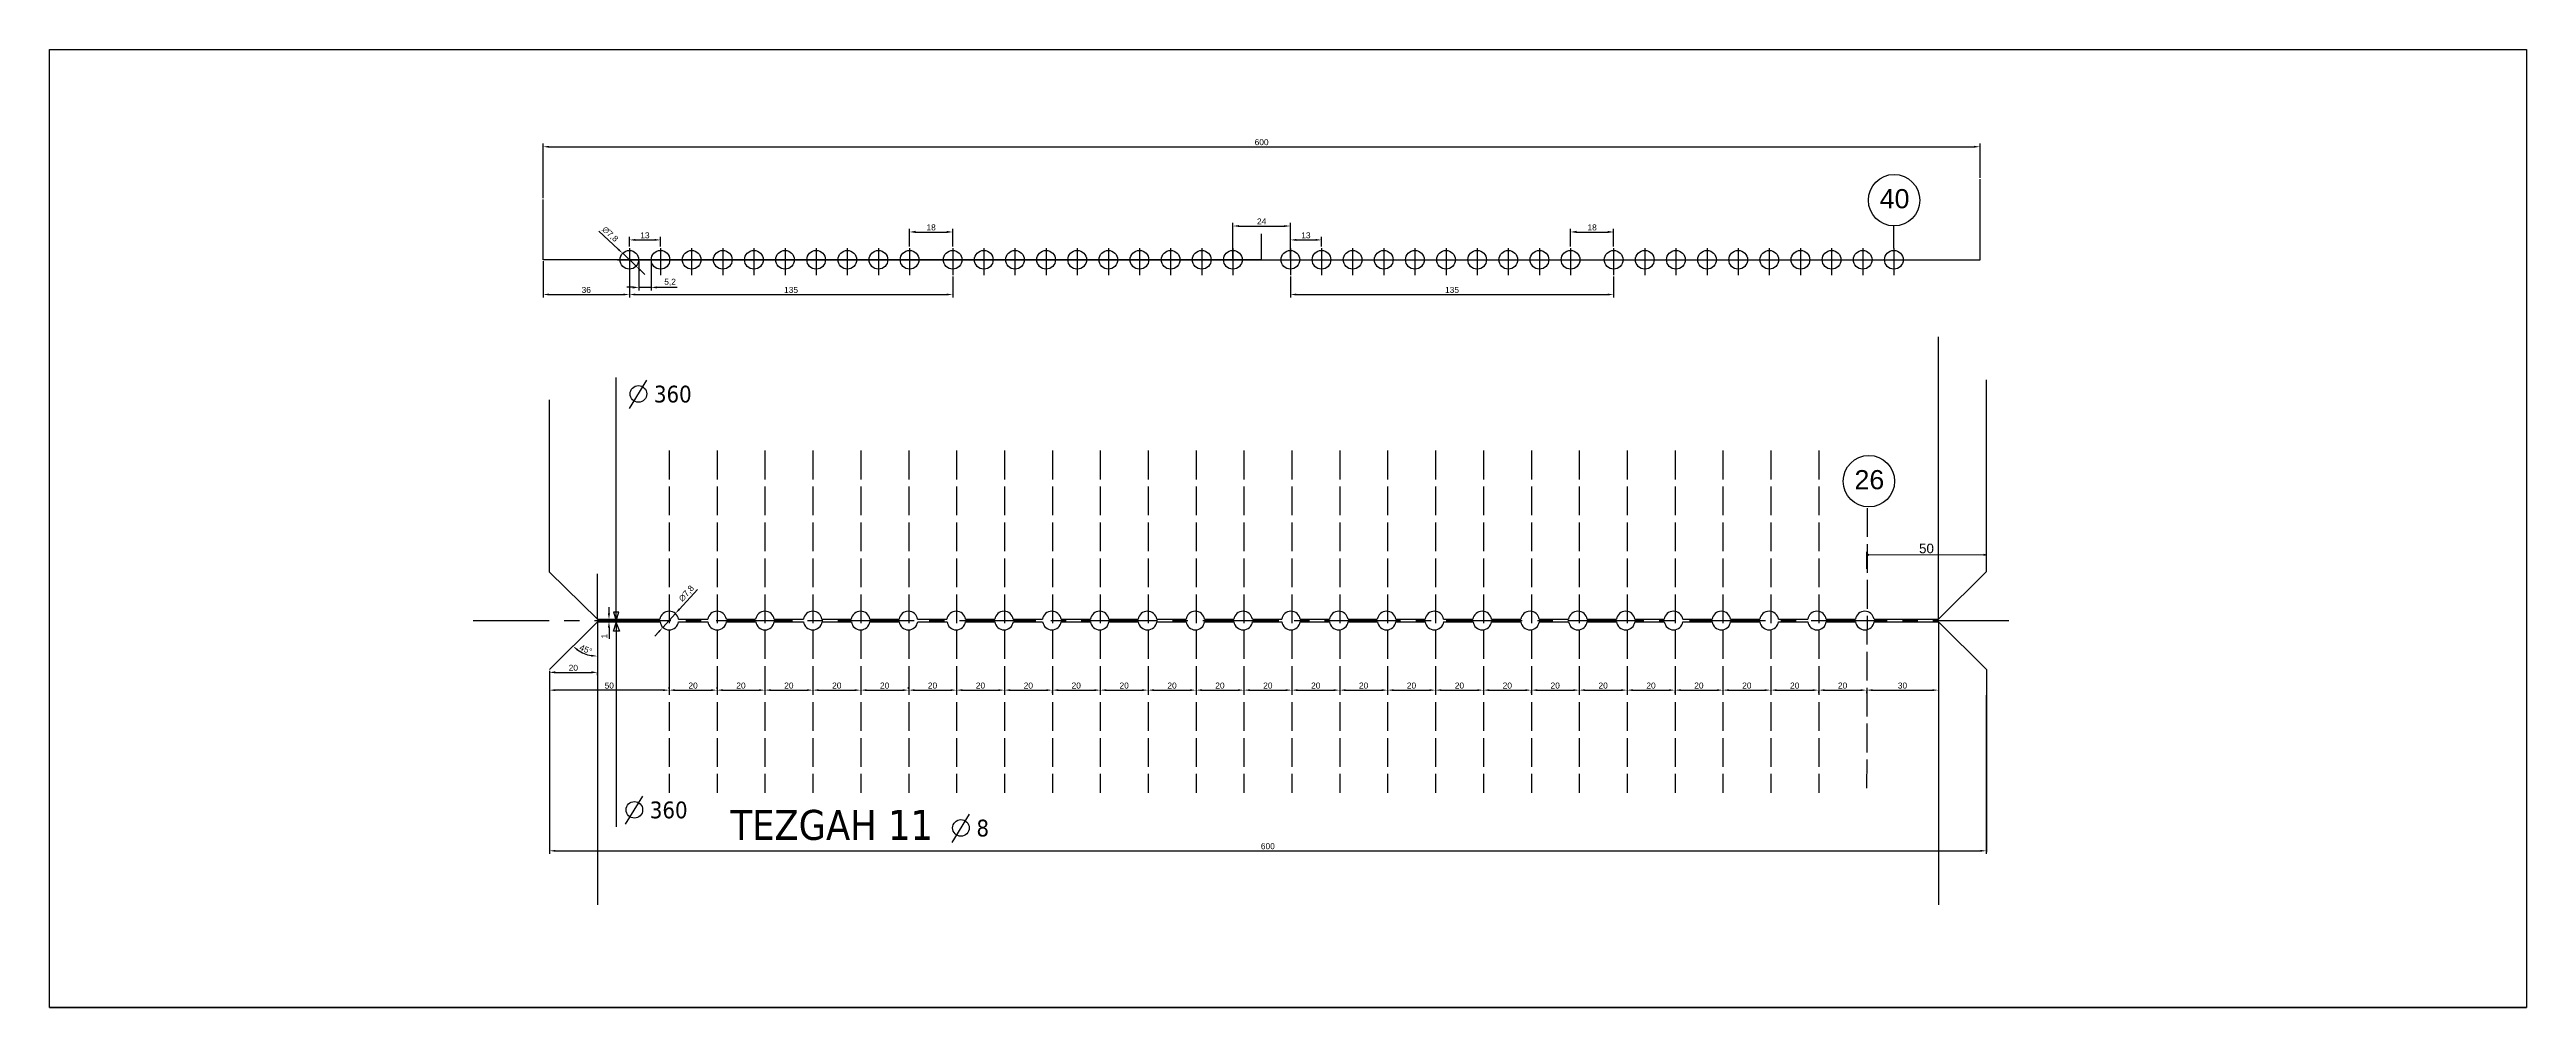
# Model space of a CAD drawing. Header units: millimetres. Extents: x 1526 to 31626, y -4643 to 9189.
# Drawn here: x 23046 to 24080, y -4643 to -4243 of the extents above; entities that cross this region are included whole.
import ezdxf

# ---------------------------------------------------------------- set-up
doc = ezdxf.new("R2010")
doc.units = ezdxf.units.MM
doc.linetypes.add('ACAD_ISO02W100', pattern=[15, 12, -3])
doc.linetypes.add('CENTER', pattern=[50.8, 31.75, -6.35, 6.35, -6.35])
doc.styles.get("Standard").update_dxf_attribs({"font": 'arial.ttf'})
doc.dimstyles.new('ISO-25', dxfattribs={"dimtxt": 2.5, "dimasz": 2.5, "dimexe": 1.25, "dimexo": 0.625, "dimtad": 1, "dimtxsty": 'Standard', "dimcen": 2.5, "dimadec": 0, "dimazin": 0, "dimtfac": 1, "dimtmove": 0, "dimatfit": 3, "dimfxl": 1, "dimarcsym": 0})

# ---------------------------------------------------------------- blocks, each defined once
blk = doc.blocks.new('*D2038')
at = {"color": 0, "lineweight": -2, "transparency": 16777216}
for p, q in [((23254.5, -4503), (23254.5, -4579.3)), ((23854.5, -4513), (23854.5, -4579.3)), ((23257, -4578), (23852, -4578))]:
    blk.add_line(p, q, dxfattribs=at)
at = {"color": 0, "transparency": 16777216}
for points in [[(23257, -4577.6), (23257, -4578.4), (23254.5, -4578)], [(23852, -4577.6), (23852, -4578.4), (23854.5, -4578)]]:
    blk.add_solid(points, dxfattribs=at)
at = {"layer": 'Defpoints', "color": 0, "transparency": 16777216}
for p in [(23254.5, -4502.3), (23854.5, -4512.3), (23854.5, -4578)]:
    blk.add_point(p, dxfattribs=at)
at = {"color": 0, "transparency": 16777216, "insert": (23554.5, -4576.1), "char_height": 2.5, "attachment_point": 5}
blk.add_mtext('600', dxfattribs=at)
blk = doc.blocks.new('*D2039')
at = {"color": 0, "lineweight": -2, "transparency": 16777216}
for p, q in [((23304.5, -4486.2), (23304.5, -4512.2)), ((23254.5, -4504.1), (23254.5, -4512.2)), ((23302, -4510.9), (23257, -4510.9))]:
    blk.add_line(p, q, dxfattribs=at)
at = {"color": 0, "transparency": 16777216}
for points in [[(23257, -4510.5), (23257, -4511.3), (23254.5, -4510.9)], [(23302, -4510.5), (23302, -4511.3), (23304.5, -4510.9)]]:
    blk.add_solid(points, dxfattribs=at)
at = {"layer": 'Defpoints', "color": 0, "transparency": 16777216}
for p in [(23304.5, -4485.5), (23254.5, -4503.5), (23254.5, -4510.9)]:
    blk.add_point(p, dxfattribs=at)
at = {"color": 0, "transparency": 16777216, "insert": (23279.5, -4509), "char_height": 2.5, "attachment_point": 5}
blk.add_mtext('50', dxfattribs=at)
blk = doc.blocks.new('*D2040')
at = {"color": 0, "lineweight": -2, "transparency": 16777216}
for p, q in [((23279.4, -4478.8), (23279.4, -4476.3)), ((23275.2, -4481.3), (23280.6, -4481.3)), ((23275.2, -4482.3), (23280.6, -4482.3)), ((23279.4, -4481.3), (23279.4, -4482.3)), ((23279.4, -4484.8), (23279.4, -4489.5))]:
    blk.add_line(p, q, dxfattribs=at)
at = {"color": 0, "transparency": 16777216}
for points in [[(23278.9, -4478.8), (23279.8, -4478.8), (23279.4, -4481.3)], [(23278.9, -4484.8), (23279.8, -4484.8), (23279.4, -4482.3)]]:
    blk.add_solid(points, dxfattribs=at)
at = {"layer": 'Defpoints', "color": 0, "transparency": 16777216}
for p in [(23274.5, -4481.3), (23274.5, -4482.3), (23279.4, -4482.3)]:
    blk.add_point(p, dxfattribs=at)
at = {"color": 0, "transparency": 16777216, "insert": (23277.5, -4488.4), "char_height": 2.5, "attachment_point": 5, "rotation": 90}
blk.add_mtext('1', dxfattribs=at)
blk = doc.blocks.new('*D2167')
at = {"color": 0, "lineweight": -2, "transparency": 16777216}
blk.add_arc((23274.5, -4482.3), 14.4, 234.9541, 260.0459, dxfattribs=at)
at = {"color": 0, "transparency": 16777216}
for points in [[(23266, -4494.4), (23266.5, -4493.8), (23264.3, -4492.5)], [(23272.1, -4496.1), (23272, -4496.9), (23274.5, -4496.7)]]:
    blk.add_solid(points, dxfattribs=at)
at = {"layer": 'Defpoints', "color": 0, "transparency": 16777216}
for p in [(23274.5, -4482.3), (23274.5, -4482.3), (23267.3, -4494.8), (23254.5, -4502.3), (23274.5, -4600.6)]:
    blk.add_point(p, dxfattribs=at)
at = {"color": 0, "transparency": 16777216, "insert": (23269.7, -4493.9), "char_height": 2.5, "attachment_point": 5, "rotation": 337.5}
blk.add_mtext('45°', dxfattribs=at)
blk = doc.blocks.new('*D2168')
at = {"color": 0, "lineweight": -2, "transparency": 16777216}
for p, q in [((23254.5, -4503.5), (23254.5, -4504.7)), ((23257, -4503.5), (23272, -4503.5)), ((23274.5, -4503.5), (23274.5, -4504.7))]:
    blk.add_line(p, q, dxfattribs=at)
at = {"color": 0, "transparency": 16777216}
for points in [[(23257, -4503), (23257, -4503.9), (23254.5, -4503.5)], [(23272, -4503), (23272, -4503.9), (23274.5, -4503.5)]]:
    blk.add_solid(points, dxfattribs=at)
at = {"layer": 'Defpoints', "color": 0, "transparency": 16777216}
for p in [(23254.5, -4502.8), (23274.5, -4502.8), (23274.5, -4503.5)]:
    blk.add_point(p, dxfattribs=at)
at = {"color": 0, "transparency": 16777216, "insert": (23264.5, -4501.6), "char_height": 2.5, "attachment_point": 5}
blk.add_mtext('20', dxfattribs=at)
blk = doc.blocks.new('*D2169')
at = {"color": 0, "lineweight": -2, "transparency": 16777216}
for p, q in [((23316.3, -4468.9), (23308.8, -4477.1)), ((23300.2, -4486.6), (23298.5, -4488.4)), ((23301.9, -4484.7), (23307.1, -4478.9))]:
    blk.add_line(p, q, dxfattribs=at)
at = {"color": 0, "transparency": 16777216}
for points in [[(23308.5, -4476.8), (23309.1, -4477.4), (23307.1, -4478.9)], [(23299.9, -4486.3), (23300.5, -4486.8), (23301.9, -4484.7)]]:
    blk.add_solid(points, dxfattribs=at)
at = {"layer": 'Defpoints', "color": 0, "transparency": 16777216}
for p in [(23301.9, -4484.7), (23307.1, -4478.9)]:
    blk.add_point(p, dxfattribs=at)
at = {"color": 0, "transparency": 16777216, "insert": (23311.8, -4470.6), "char_height": 2.5, "attachment_point": 5, "rotation": 47.7024}
blk.add_mtext('∅7,8', dxfattribs=at)
blk = doc.blocks.new('*D2041')
at = {"color": 0, "lineweight": -2, "transparency": 16777216}
for p, q in [((23304.5, -4510.3), (23304.5, -4509.7)), ((23307, -4510.9), (23322, -4510.9)), ((23324.5, -4510.3), (23324.5, -4509.7))]:
    blk.add_line(p, q, dxfattribs=at)
at = {"color": 0, "transparency": 16777216}
for points in [[(23307, -4510.5), (23307, -4511.3), (23304.5, -4510.9)], [(23322, -4510.5), (23322, -4511.3), (23324.5, -4510.9)]]:
    blk.add_solid(points, dxfattribs=at)
at = {"layer": 'Defpoints', "color": 0, "transparency": 16777216}
for p in [(23304.5, -4510.9), (23324.5, -4510.9), (23324.5, -4510.9)]:
    blk.add_point(p, dxfattribs=at)
at = {"color": 0, "transparency": 16777216, "insert": (23314.5, -4509), "char_height": 2.5, "attachment_point": 5}
blk.add_mtext('20', dxfattribs=at)
blk = doc.blocks.new('*D2042')
at = {"color": 0, "lineweight": -2, "transparency": 16777216}
for p, q in [((23324.5, -4510.3), (23324.5, -4509.7)), ((23327, -4510.9), (23342, -4510.9)), ((23344.5, -4511.4), (23344.5, -4512.2))]:
    blk.add_line(p, q, dxfattribs=at)
at = {"color": 0, "transparency": 16777216}
for points in [[(23327, -4510.5), (23327, -4511.3), (23324.5, -4510.9)], [(23342, -4510.5), (23342, -4511.3), (23344.5, -4510.9)]]:
    blk.add_solid(points, dxfattribs=at)
at = {"layer": 'Defpoints', "color": 0, "transparency": 16777216}
for p in [(23324.5, -4510.9), (23344.5, -4510.7), (23344.5, -4510.9)]:
    blk.add_point(p, dxfattribs=at)
at = {"color": 0, "transparency": 16777216, "insert": (23334.5, -4509), "char_height": 2.5, "attachment_point": 5}
blk.add_mtext('20', dxfattribs=at)
blk = doc.blocks.new('*D2043')
at = {"color": 0, "lineweight": -2, "transparency": 16777216}
for p, q in [((23344.5, -4511.4), (23344.5, -4512.2)), ((23347, -4510.9), (23362, -4510.9)), ((23364.5, -4511.4), (23364.5, -4512.2))]:
    blk.add_line(p, q, dxfattribs=at)
at = {"color": 0, "transparency": 16777216}
for points in [[(23347, -4510.5), (23347, -4511.3), (23344.5, -4510.9)], [(23362, -4510.5), (23362, -4511.3), (23364.5, -4510.9)]]:
    blk.add_solid(points, dxfattribs=at)
at = {"layer": 'Defpoints', "color": 0, "transparency": 16777216}
for p in [(23344.5, -4510.7), (23364.5, -4510.7), (23364.5, -4510.9)]:
    blk.add_point(p, dxfattribs=at)
at = {"color": 0, "transparency": 16777216, "insert": (23354.5, -4509), "char_height": 2.5, "attachment_point": 5}
blk.add_mtext('20', dxfattribs=at)
blk = doc.blocks.new('*D2044')
at = {"color": 0, "lineweight": -2, "transparency": 16777216}
for p, q in [((23364.5, -4511.4), (23364.5, -4512.2)), ((23367, -4510.9), (23382, -4510.9)), ((23384.5, -4511.4), (23384.5, -4512.2))]:
    blk.add_line(p, q, dxfattribs=at)
at = {"color": 0, "transparency": 16777216}
for points in [[(23367, -4510.5), (23367, -4511.3), (23364.5, -4510.9)], [(23382, -4510.5), (23382, -4511.3), (23384.5, -4510.9)]]:
    blk.add_solid(points, dxfattribs=at)
at = {"layer": 'Defpoints', "color": 0, "transparency": 16777216}
for p in [(23364.5, -4510.7), (23384.5, -4510.7), (23384.5, -4510.9)]:
    blk.add_point(p, dxfattribs=at)
at = {"color": 0, "transparency": 16777216, "insert": (23374.5, -4509), "char_height": 2.5, "attachment_point": 5}
blk.add_mtext('20', dxfattribs=at)
blk = doc.blocks.new('*D2045')
at = {"color": 0, "lineweight": -2, "transparency": 16777216}
for p, q in [((23384.5, -4511.4), (23384.5, -4512.2)), ((23387, -4510.9), (23402, -4510.9)), ((23404.5, -4510.3), (23404.5, -4509.7))]:
    blk.add_line(p, q, dxfattribs=at)
at = {"color": 0, "transparency": 16777216}
for points in [[(23387, -4510.5), (23387, -4511.3), (23384.5, -4510.9)], [(23402, -4510.5), (23402, -4511.3), (23404.5, -4510.9)]]:
    blk.add_solid(points, dxfattribs=at)
at = {"layer": 'Defpoints', "color": 0, "transparency": 16777216}
for p in [(23384.5, -4510.7), (23404.5, -4510.9), (23404.5, -4510.9)]:
    blk.add_point(p, dxfattribs=at)
at = {"color": 0, "transparency": 16777216, "insert": (23394.5, -4509), "char_height": 2.5, "attachment_point": 5}
blk.add_mtext('20', dxfattribs=at)
blk = doc.blocks.new('*D2046')
at = {"color": 0, "lineweight": -2, "transparency": 16777216}
for p, q in [((23404.5, -4510.3), (23404.5, -4509.7)), ((23407, -4510.9), (23422, -4510.9)), ((23424.5, -4511.4), (23424.5, -4512.2))]:
    blk.add_line(p, q, dxfattribs=at)
at = {"color": 0, "transparency": 16777216}
for points in [[(23407, -4510.5), (23407, -4511.3), (23404.5, -4510.9)], [(23422, -4510.5), (23422, -4511.3), (23424.5, -4510.9)]]:
    blk.add_solid(points, dxfattribs=at)
at = {"layer": 'Defpoints', "color": 0, "transparency": 16777216}
for p in [(23404.5, -4510.9), (23424.5, -4510.7), (23424.5, -4510.9)]:
    blk.add_point(p, dxfattribs=at)
at = {"color": 0, "transparency": 16777216, "insert": (23414.5, -4509), "char_height": 2.5, "attachment_point": 5}
blk.add_mtext('20', dxfattribs=at)
blk = doc.blocks.new('*D2047')
at = {"color": 0, "lineweight": -2, "transparency": 16777216}
for p, q in [((23424.5, -4511.4), (23424.5, -4512.2)), ((23427, -4510.9), (23442, -4510.9)), ((23444.5, -4511.4), (23444.5, -4512.2))]:
    blk.add_line(p, q, dxfattribs=at)
at = {"color": 0, "transparency": 16777216}
for points in [[(23427, -4510.5), (23427, -4511.3), (23424.5, -4510.9)], [(23442, -4510.5), (23442, -4511.3), (23444.5, -4510.9)]]:
    blk.add_solid(points, dxfattribs=at)
at = {"layer": 'Defpoints', "color": 0, "transparency": 16777216}
for p in [(23424.5, -4510.7), (23444.5, -4510.7), (23444.5, -4510.9)]:
    blk.add_point(p, dxfattribs=at)
at = {"color": 0, "transparency": 16777216, "insert": (23434.5, -4509), "char_height": 2.5, "attachment_point": 5}
blk.add_mtext('20', dxfattribs=at)
blk = doc.blocks.new('*D2048')
at = {"color": 0, "lineweight": -2, "transparency": 16777216}
for p, q in [((23444.5, -4511.4), (23444.5, -4512.2)), ((23447, -4510.9), (23462, -4510.9)), ((23464.5, -4511.4), (23464.5, -4512.2))]:
    blk.add_line(p, q, dxfattribs=at)
at = {"color": 0, "transparency": 16777216}
for points in [[(23447, -4510.5), (23447, -4511.3), (23444.5, -4510.9)], [(23462, -4510.5), (23462, -4511.3), (23464.5, -4510.9)]]:
    blk.add_solid(points, dxfattribs=at)
at = {"layer": 'Defpoints', "color": 0, "transparency": 16777216}
for p in [(23444.5, -4510.7), (23464.5, -4510.7), (23464.5, -4510.9)]:
    blk.add_point(p, dxfattribs=at)
at = {"color": 0, "transparency": 16777216, "insert": (23454.5, -4509), "char_height": 2.5, "attachment_point": 5}
blk.add_mtext('20', dxfattribs=at)
blk = doc.blocks.new('*D2049')
at = {"color": 0, "lineweight": -2, "transparency": 16777216}
for p, q in [((23464.5, -4511.4), (23464.5, -4512.2)), ((23467, -4510.9), (23482, -4510.9)), ((23484.5, -4511.4), (23484.5, -4512.2))]:
    blk.add_line(p, q, dxfattribs=at)
at = {"color": 0, "transparency": 16777216}
for points in [[(23467, -4510.5), (23467, -4511.3), (23464.5, -4510.9)], [(23482, -4510.5), (23482, -4511.3), (23484.5, -4510.9)]]:
    blk.add_solid(points, dxfattribs=at)
at = {"layer": 'Defpoints', "color": 0, "transparency": 16777216}
for p in [(23464.5, -4510.7), (23484.5, -4510.7), (23484.5, -4510.9)]:
    blk.add_point(p, dxfattribs=at)
at = {"color": 0, "transparency": 16777216, "insert": (23474.5, -4509), "char_height": 2.5, "attachment_point": 5}
blk.add_mtext('20', dxfattribs=at)
blk = doc.blocks.new('*D2050')
at = {"color": 0, "lineweight": -2, "transparency": 16777216}
for p, q in [((23484.5, -4511.4), (23484.5, -4512.2)), ((23487, -4510.9), (23502, -4510.9)), ((23504.5, -4511.4), (23504.5, -4512.2))]:
    blk.add_line(p, q, dxfattribs=at)
at = {"color": 0, "transparency": 16777216}
for points in [[(23487, -4510.5), (23487, -4511.3), (23484.5, -4510.9)], [(23502, -4510.5), (23502, -4511.3), (23504.5, -4510.9)]]:
    blk.add_solid(points, dxfattribs=at)
at = {"layer": 'Defpoints', "color": 0, "transparency": 16777216}
for p in [(23484.5, -4510.7), (23504.5, -4510.7), (23504.5, -4510.9)]:
    blk.add_point(p, dxfattribs=at)
at = {"color": 0, "transparency": 16777216, "insert": (23494.5, -4509), "char_height": 2.5, "attachment_point": 5}
blk.add_mtext('20', dxfattribs=at)
blk = doc.blocks.new('*D2051')
at = {"color": 0, "lineweight": -2, "transparency": 16777216}
for p, q in [((23504.5, -4511.4), (23504.5, -4512.2)), ((23507, -4510.9), (23522, -4510.9)), ((23524.5, -4511.4), (23524.5, -4512.2))]:
    blk.add_line(p, q, dxfattribs=at)
at = {"color": 0, "transparency": 16777216}
for points in [[(23507, -4510.5), (23507, -4511.3), (23504.5, -4510.9)], [(23522, -4510.5), (23522, -4511.3), (23524.5, -4510.9)]]:
    blk.add_solid(points, dxfattribs=at)
at = {"layer": 'Defpoints', "color": 0, "transparency": 16777216}
for p in [(23504.5, -4510.7), (23524.5, -4510.7), (23524.5, -4510.9)]:
    blk.add_point(p, dxfattribs=at)
at = {"color": 0, "transparency": 16777216, "insert": (23514.5, -4509), "char_height": 2.5, "attachment_point": 5}
blk.add_mtext('20', dxfattribs=at)
blk = doc.blocks.new('*D2052')
at = {"color": 0, "lineweight": -2, "transparency": 16777216}
for p, q in [((23524.5, -4511.4), (23524.5, -4512.2)), ((23527, -4510.9), (23542, -4510.9)), ((23544.5, -4511.4), (23544.5, -4512.2))]:
    blk.add_line(p, q, dxfattribs=at)
at = {"color": 0, "transparency": 16777216}
for points in [[(23527, -4510.5), (23527, -4511.3), (23524.5, -4510.9)], [(23542, -4510.5), (23542, -4511.3), (23544.5, -4510.9)]]:
    blk.add_solid(points, dxfattribs=at)
at = {"layer": 'Defpoints', "color": 0, "transparency": 16777216}
for p in [(23524.5, -4510.7), (23544.5, -4510.7), (23544.5, -4510.9)]:
    blk.add_point(p, dxfattribs=at)
at = {"color": 0, "transparency": 16777216, "insert": (23534.5, -4509), "char_height": 2.5, "attachment_point": 5}
blk.add_mtext('20', dxfattribs=at)
blk = doc.blocks.new('*D2053')
at = {"color": 0, "lineweight": -2, "transparency": 16777216}
for p, q in [((23544.5, -4511.4), (23544.5, -4512.2)), ((23547, -4510.9), (23562, -4510.9)), ((23564.5, -4511.4), (23564.5, -4512.2))]:
    blk.add_line(p, q, dxfattribs=at)
at = {"color": 0, "transparency": 16777216}
for points in [[(23547, -4510.5), (23547, -4511.3), (23544.5, -4510.9)], [(23562, -4510.5), (23562, -4511.3), (23564.5, -4510.9)]]:
    blk.add_solid(points, dxfattribs=at)
at = {"layer": 'Defpoints', "color": 0, "transparency": 16777216}
for p in [(23544.5, -4510.7), (23564.5, -4510.7), (23564.5, -4510.9)]:
    blk.add_point(p, dxfattribs=at)
at = {"color": 0, "transparency": 16777216, "insert": (23554.5, -4509), "char_height": 2.5, "attachment_point": 5}
blk.add_mtext('20', dxfattribs=at)
blk = doc.blocks.new('*D2054')
at = {"color": 0, "lineweight": -2, "transparency": 16777216}
for p, q in [((23564.5, -4511.4), (23564.5, -4512.2)), ((23567, -4510.9), (23582, -4510.9)), ((23584.5, -4511.4), (23584.5, -4512.2))]:
    blk.add_line(p, q, dxfattribs=at)
at = {"color": 0, "transparency": 16777216}
for points in [[(23567, -4510.5), (23567, -4511.3), (23564.5, -4510.9)], [(23582, -4510.5), (23582, -4511.3), (23584.5, -4510.9)]]:
    blk.add_solid(points, dxfattribs=at)
at = {"layer": 'Defpoints', "color": 0, "transparency": 16777216}
for p in [(23564.5, -4510.7), (23584.5, -4510.7), (23584.5, -4510.9)]:
    blk.add_point(p, dxfattribs=at)
at = {"color": 0, "transparency": 16777216, "insert": (23574.5, -4509), "char_height": 2.5, "attachment_point": 5}
blk.add_mtext('20', dxfattribs=at)
blk = doc.blocks.new('*D2055')
at = {"color": 0, "lineweight": -2, "transparency": 16777216}
for p, q in [((23584.5, -4511.4), (23584.5, -4512.2)), ((23587, -4510.9), (23602, -4510.9)), ((23604.5, -4511.4), (23604.5, -4512.2))]:
    blk.add_line(p, q, dxfattribs=at)
at = {"color": 0, "transparency": 16777216}
for points in [[(23587, -4510.5), (23587, -4511.3), (23584.5, -4510.9)], [(23602, -4510.5), (23602, -4511.3), (23604.5, -4510.9)]]:
    blk.add_solid(points, dxfattribs=at)
at = {"layer": 'Defpoints', "color": 0, "transparency": 16777216}
for p in [(23584.5, -4510.7), (23604.5, -4510.7), (23604.5, -4510.9)]:
    blk.add_point(p, dxfattribs=at)
at = {"color": 0, "transparency": 16777216, "insert": (23594.5, -4509), "char_height": 2.5, "attachment_point": 5}
blk.add_mtext('20', dxfattribs=at)
blk = doc.blocks.new('*D2056')
at = {"color": 0, "lineweight": -2, "transparency": 16777216}
for p, q in [((23604.5, -4511.4), (23604.5, -4512.2)), ((23607, -4510.9), (23622, -4510.9)), ((23624.5, -4511.4), (23624.5, -4512.2))]:
    blk.add_line(p, q, dxfattribs=at)
at = {"color": 0, "transparency": 16777216}
for points in [[(23607, -4510.5), (23607, -4511.3), (23604.5, -4510.9)], [(23622, -4510.5), (23622, -4511.3), (23624.5, -4510.9)]]:
    blk.add_solid(points, dxfattribs=at)
at = {"layer": 'Defpoints', "color": 0, "transparency": 16777216}
for p in [(23604.5, -4510.7), (23624.5, -4510.7), (23624.5, -4510.9)]:
    blk.add_point(p, dxfattribs=at)
at = {"color": 0, "transparency": 16777216, "insert": (23614.5, -4509), "char_height": 2.5, "attachment_point": 5}
blk.add_mtext('20', dxfattribs=at)
blk = doc.blocks.new('*D2057')
at = {"color": 0, "lineweight": -2, "transparency": 16777216}
for p, q in [((23624.5, -4511.4), (23624.5, -4512.2)), ((23627, -4510.9), (23642, -4510.9)), ((23644.5, -4511.4), (23644.5, -4512.2))]:
    blk.add_line(p, q, dxfattribs=at)
at = {"color": 0, "transparency": 16777216}
for points in [[(23627, -4510.5), (23627, -4511.3), (23624.5, -4510.9)], [(23642, -4510.5), (23642, -4511.3), (23644.5, -4510.9)]]:
    blk.add_solid(points, dxfattribs=at)
at = {"layer": 'Defpoints', "color": 0, "transparency": 16777216}
for p in [(23624.5, -4510.7), (23644.5, -4510.7), (23644.5, -4510.9)]:
    blk.add_point(p, dxfattribs=at)
at = {"color": 0, "transparency": 16777216, "insert": (23634.5, -4509), "char_height": 2.5, "attachment_point": 5}
blk.add_mtext('20', dxfattribs=at)
blk = doc.blocks.new('*D2058')
at = {"color": 0, "lineweight": -2, "transparency": 16777216}
for p, q in [((23644.5, -4511.4), (23644.5, -4512.2)), ((23647, -4510.9), (23662, -4510.9)), ((23664.5, -4511.4), (23664.5, -4512.2))]:
    blk.add_line(p, q, dxfattribs=at)
at = {"color": 0, "transparency": 16777216}
for points in [[(23647, -4510.5), (23647, -4511.3), (23644.5, -4510.9)], [(23662, -4510.5), (23662, -4511.3), (23664.5, -4510.9)]]:
    blk.add_solid(points, dxfattribs=at)
at = {"layer": 'Defpoints', "color": 0, "transparency": 16777216}
for p in [(23644.5, -4510.7), (23664.5, -4510.7), (23664.5, -4510.9)]:
    blk.add_point(p, dxfattribs=at)
at = {"color": 0, "transparency": 16777216, "insert": (23654.5, -4509), "char_height": 2.5, "attachment_point": 5}
blk.add_mtext('20', dxfattribs=at)
blk = doc.blocks.new('*D2059')
at = {"color": 0, "lineweight": -2, "transparency": 16777216}
for p, q in [((23664.5, -4511.4), (23664.5, -4512.2)), ((23667, -4510.9), (23682, -4510.9)), ((23684.5, -4511.4), (23684.5, -4512.2))]:
    blk.add_line(p, q, dxfattribs=at)
at = {"color": 0, "transparency": 16777216}
for points in [[(23667, -4510.5), (23667, -4511.3), (23664.5, -4510.9)], [(23682, -4510.5), (23682, -4511.3), (23684.5, -4510.9)]]:
    blk.add_solid(points, dxfattribs=at)
at = {"layer": 'Defpoints', "color": 0, "transparency": 16777216}
for p in [(23664.5, -4510.7), (23684.5, -4510.7), (23684.5, -4510.9)]:
    blk.add_point(p, dxfattribs=at)
at = {"color": 0, "transparency": 16777216, "insert": (23674.5, -4509), "char_height": 2.5, "attachment_point": 5}
blk.add_mtext('20', dxfattribs=at)
blk = doc.blocks.new('*D2060')
at = {"color": 0, "lineweight": -2, "transparency": 16777216}
for p, q in [((23684.5, -4511.4), (23684.5, -4512.2)), ((23687, -4510.9), (23702, -4510.9)), ((23704.5, -4511.4), (23704.5, -4512.2))]:
    blk.add_line(p, q, dxfattribs=at)
at = {"color": 0, "transparency": 16777216}
for points in [[(23687, -4510.5), (23687, -4511.3), (23684.5, -4510.9)], [(23702, -4510.5), (23702, -4511.3), (23704.5, -4510.9)]]:
    blk.add_solid(points, dxfattribs=at)
at = {"layer": 'Defpoints', "color": 0, "transparency": 16777216}
for p in [(23684.5, -4510.7), (23704.5, -4510.7), (23704.5, -4510.9)]:
    blk.add_point(p, dxfattribs=at)
at = {"color": 0, "transparency": 16777216, "insert": (23694.5, -4509), "char_height": 2.5, "attachment_point": 5}
blk.add_mtext('20', dxfattribs=at)
blk = doc.blocks.new('*D2061')
at = {"color": 0, "lineweight": -2, "transparency": 16777216}
for p, q in [((23704.5, -4511.4), (23704.5, -4512.2)), ((23707, -4510.9), (23722, -4510.9)), ((23724.5, -4511.4), (23724.5, -4512.2))]:
    blk.add_line(p, q, dxfattribs=at)
at = {"color": 0, "transparency": 16777216}
for points in [[(23707, -4510.5), (23707, -4511.3), (23704.5, -4510.9)], [(23722, -4510.5), (23722, -4511.3), (23724.5, -4510.9)]]:
    blk.add_solid(points, dxfattribs=at)
at = {"layer": 'Defpoints', "color": 0, "transparency": 16777216}
for p in [(23704.5, -4510.7), (23724.5, -4510.7), (23724.5, -4510.9)]:
    blk.add_point(p, dxfattribs=at)
at = {"color": 0, "transparency": 16777216, "insert": (23714.5, -4509), "char_height": 2.5, "attachment_point": 5}
blk.add_mtext('20', dxfattribs=at)
blk = doc.blocks.new('*D2062')
at = {"color": 0, "lineweight": -2, "transparency": 16777216}
for p, q in [((23724.5, -4511.4), (23724.5, -4512.2)), ((23727, -4510.9), (23742, -4510.9)), ((23744.5, -4511.4), (23744.5, -4512.2))]:
    blk.add_line(p, q, dxfattribs=at)
at = {"color": 0, "transparency": 16777216}
for points in [[(23727, -4510.5), (23727, -4511.3), (23724.5, -4510.9)], [(23742, -4510.5), (23742, -4511.3), (23744.5, -4510.9)]]:
    blk.add_solid(points, dxfattribs=at)
at = {"layer": 'Defpoints', "color": 0, "transparency": 16777216}
for p in [(23724.5, -4510.7), (23744.5, -4510.7), (23744.5, -4510.9)]:
    blk.add_point(p, dxfattribs=at)
at = {"color": 0, "transparency": 16777216, "insert": (23734.5, -4509), "char_height": 2.5, "attachment_point": 5}
blk.add_mtext('20', dxfattribs=at)
blk = doc.blocks.new('*D2063')
at = {"color": 0, "lineweight": -2, "transparency": 16777216}
for p, q in [((23744.5, -4511.4), (23744.5, -4512.2)), ((23747, -4510.9), (23762, -4510.9)), ((23764.5, -4511.4), (23764.5, -4512.2))]:
    blk.add_line(p, q, dxfattribs=at)
at = {"color": 0, "transparency": 16777216}
for points in [[(23747, -4510.5), (23747, -4511.3), (23744.5, -4510.9)], [(23762, -4510.5), (23762, -4511.3), (23764.5, -4510.9)]]:
    blk.add_solid(points, dxfattribs=at)
at = {"layer": 'Defpoints', "color": 0, "transparency": 16777216}
for p in [(23744.5, -4510.7), (23764.5, -4510.7), (23764.5, -4510.9)]:
    blk.add_point(p, dxfattribs=at)
at = {"color": 0, "transparency": 16777216, "insert": (23754.5, -4509), "char_height": 2.5, "attachment_point": 5}
blk.add_mtext('20', dxfattribs=at)
blk = doc.blocks.new('*D2064')
at = {"color": 0, "lineweight": -2, "transparency": 16777216}
for p, q in [((23764.5, -4511.4), (23764.5, -4512.2)), ((23767, -4510.9), (23782, -4510.9)), ((23784.5, -4511.4), (23784.5, -4512.2))]:
    blk.add_line(p, q, dxfattribs=at)
at = {"color": 0, "transparency": 16777216}
for points in [[(23767, -4510.5), (23767, -4511.3), (23764.5, -4510.9)], [(23782, -4510.5), (23782, -4511.3), (23784.5, -4510.9)]]:
    blk.add_solid(points, dxfattribs=at)
at = {"layer": 'Defpoints', "color": 0, "transparency": 16777216}
for p in [(23764.5, -4510.7), (23784.5, -4510.7), (23784.5, -4510.9)]:
    blk.add_point(p, dxfattribs=at)
at = {"color": 0, "transparency": 16777216, "insert": (23774.5, -4509), "char_height": 2.5, "attachment_point": 5}
blk.add_mtext('20', dxfattribs=at)
blk = doc.blocks.new('*D2065')
at = {"color": 0, "lineweight": -2, "transparency": 16777216}
for p, q in [((23784.5, -4511.4), (23784.5, -4512.2)), ((23787, -4510.9), (23802, -4510.9)), ((23804.5, -4511.4), (23804.5, -4512.2))]:
    blk.add_line(p, q, dxfattribs=at)
at = {"color": 0, "transparency": 16777216}
for points in [[(23787, -4510.5), (23787, -4511.3), (23784.5, -4510.9)], [(23802, -4510.5), (23802, -4511.3), (23804.5, -4510.9)]]:
    blk.add_solid(points, dxfattribs=at)
at = {"layer": 'Defpoints', "color": 0, "transparency": 16777216}
for p in [(23784.5, -4510.7), (23804.5, -4510.7), (23804.5, -4510.9)]:
    blk.add_point(p, dxfattribs=at)
at = {"color": 0, "transparency": 16777216, "insert": (23794.5, -4509), "char_height": 2.5, "attachment_point": 5}
blk.add_mtext('20', dxfattribs=at)
blk = doc.blocks.new('*D2066')
at = {"color": 0, "lineweight": -2, "transparency": 16777216}
for p, q in [((23804.5, -4511.4), (23804.5, -4512.2)), ((23807, -4510.9), (23832, -4510.9)), ((23834.5, -4511.4), (23834.5, -4512.2))]:
    blk.add_line(p, q, dxfattribs=at)
at = {"color": 0, "transparency": 16777216}
for points in [[(23807, -4510.5), (23807, -4511.3), (23804.5, -4510.9)], [(23832, -4510.5), (23832, -4511.3), (23834.5, -4510.9)]]:
    blk.add_solid(points, dxfattribs=at)
at = {"layer": 'Defpoints', "color": 0, "transparency": 16777216}
for p in [(23804.5, -4510.7), (23834.5, -4510.7), (23834.5, -4510.9)]:
    blk.add_point(p, dxfattribs=at)
at = {"color": 0, "transparency": 16777216, "insert": (23819.5, -4509), "char_height": 2.5, "attachment_point": 5}
blk.add_mtext('30', dxfattribs=at)
blk = doc.blocks.new('_Open30')
at = {"color": 0, "linetype": 'ByBlock', "lineweight": -2}
for p, q in [((-1, 0.3), (0, 0)), ((0, 0), (-1, -0.3)), ((0, 0), (-1, 0))]:
    blk.add_line(p, q, dxfattribs=at)
blk = doc.blocks.new('*D2230')
at = {"color": 0, "lineweight": -2, "transparency": 16777216}
for p, q in [((23404.9, -4325.7), (23404.9, -4318.3)), ((23407.4, -4319.6), (23420.4, -4319.6)), ((23422.9, -4325.7), (23422.9, -4318.3))]:
    blk.add_line(p, q, dxfattribs=at)
at = {"color": 0, "transparency": 16777216}
for points in [[(23407.4, -4319.1), (23407.4, -4320), (23404.9, -4319.6)], [(23420.4, -4319.1), (23420.4, -4320), (23422.9, -4319.6)]]:
    blk.add_solid(points, dxfattribs=at)
at = {"layer": 'Defpoints', "color": 0, "transparency": 16777216}
for p in [(23422.9, -4319.6), (23404.9, -4326.3), (23422.9, -4326.3)]:
    blk.add_point(p, dxfattribs=at)
at = {"color": 0, "transparency": 16777216, "insert": (23413.9, -4317.7), "char_height": 2.5, "attachment_point": 5}
blk.add_mtext('18', dxfattribs=at)
blk = doc.blocks.new('*D2231')
at = {"color": 0, "lineweight": -2, "transparency": 16777216}
for p, q in [((23287.9, -4325.7), (23287.9, -4321.6)), ((23290.4, -4322.9), (23298.4, -4322.9)), ((23300.9, -4325.7), (23300.9, -4321.6))]:
    blk.add_line(p, q, dxfattribs=at)
at = {"color": 0, "transparency": 16777216}
for points in [[(23290.4, -4322.5), (23290.4, -4323.3), (23287.9, -4322.9)], [(23298.4, -4322.5), (23298.4, -4323.3), (23300.9, -4322.9)]]:
    blk.add_solid(points, dxfattribs=at)
at = {"layer": 'Defpoints', "color": 0, "transparency": 16777216}
for p in [(23300.9, -4322.9), (23287.9, -4326.3), (23300.9, -4326.3)]:
    blk.add_point(p, dxfattribs=at)
at = {"color": 0, "transparency": 16777216, "insert": (23294.4, -4321), "char_height": 2.5, "attachment_point": 5}
blk.add_mtext('13', dxfattribs=at)
blk = doc.blocks.new('*D2232')
at = {"color": 0, "lineweight": -2, "transparency": 16777216}
for p, q in [((23275.2, -4319.2), (23283.2, -4326.8)), ((23290.7, -4333.9), (23285.1, -4328.5)), ((23292.6, -4335.6), (23294.4, -4337.3))]:
    blk.add_line(p, q, dxfattribs=at)
at = {"color": 0, "transparency": 16777216}
for points in [[(23283.5, -4326.5), (23283, -4327.1), (23285.1, -4328.5)], [(23292.8, -4335.3), (23292.3, -4335.9), (23290.7, -4333.9)]]:
    blk.add_solid(points, dxfattribs=at)
at = {"layer": 'Defpoints', "color": 0, "transparency": 16777216}
for p in [(23285.1, -4328.5), (23290.7, -4333.9)]:
    blk.add_point(p, dxfattribs=at)
at = {"color": 0, "transparency": 16777216, "insert": (23279.8, -4320.6), "char_height": 2.5, "attachment_point": 5, "rotation": 316.6903}
blk.add_mtext('∅7,8', dxfattribs=at)
blk = doc.blocks.new('*D2233')
at = {"color": 0, "lineweight": -2, "transparency": 16777216}
for p, q in [((23287.9, -4338.2), (23287.9, -4346.9)), ((23422.9, -4338.2), (23422.9, -4346.9)), ((23290.4, -4345.7), (23420.4, -4345.7))]:
    blk.add_line(p, q, dxfattribs=at)
at = {"color": 0, "transparency": 16777216}
for points in [[(23290.4, -4345.3), (23290.4, -4346.1), (23287.9, -4345.7)], [(23420.4, -4345.3), (23420.4, -4346.1), (23422.9, -4345.7)]]:
    blk.add_solid(points, dxfattribs=at)
at = {"layer": 'Defpoints', "color": 0, "transparency": 16777216}
for p in [(23287.9, -4337.6), (23422.9, -4337.6), (23422.9, -4345.7)]:
    blk.add_point(p, dxfattribs=at)
at = {"color": 0, "transparency": 16777216, "insert": (23355.4, -4343.8), "char_height": 2.5, "attachment_point": 5}
blk.add_mtext('135', dxfattribs=at)
blk = doc.blocks.new('*D2234')
at = {"color": 0, "lineweight": -2, "transparency": 16777216}
for p, q in [((23539.9, -4330.6), (23539.9, -4315.8)), ((23542.4, -4317.1), (23561.4, -4317.1)), ((23563.9, -4330.6), (23563.9, -4315.8))]:
    blk.add_line(p, q, dxfattribs=at)
at = {"color": 0, "transparency": 16777216}
for points in [[(23542.4, -4316.7), (23542.4, -4317.5), (23539.9, -4317.1)], [(23561.4, -4316.7), (23561.4, -4317.5), (23563.9, -4317.1)]]:
    blk.add_solid(points, dxfattribs=at)
at = {"layer": 'Defpoints', "color": 0, "transparency": 16777216}
for p in [(23563.9, -4317.1), (23539.9, -4331.2), (23563.9, -4331.2)]:
    blk.add_point(p, dxfattribs=at)
at = {"color": 0, "transparency": 16777216, "insert": (23551.9, -4315.2), "char_height": 2.5, "attachment_point": 5}
blk.add_mtext('24', dxfattribs=at)
blk = doc.blocks.new('*D2235')
at = {"color": 0, "lineweight": -2, "transparency": 16777216}
for p, q in [((23563.9, -4338.2), (23563.9, -4346.9)), ((23698.9, -4338.2), (23698.9, -4346.9)), ((23566.4, -4345.7), (23696.4, -4345.7))]:
    blk.add_line(p, q, dxfattribs=at)
at = {"color": 0, "transparency": 16777216}
for points in [[(23566.4, -4345.3), (23566.4, -4346.1), (23563.9, -4345.7)], [(23696.4, -4345.3), (23696.4, -4346.1), (23698.9, -4345.7)]]:
    blk.add_solid(points, dxfattribs=at)
at = {"layer": 'Defpoints', "color": 0, "transparency": 16777216}
for p in [(23563.9, -4337.6), (23698.9, -4337.6), (23698.9, -4345.7)]:
    blk.add_point(p, dxfattribs=at)
at = {"color": 0, "transparency": 16777216, "insert": (23631.4, -4343.8), "char_height": 2.5, "attachment_point": 5}
blk.add_mtext('135', dxfattribs=at)
blk = doc.blocks.new('*D2216')
at = {"color": 0, "lineweight": -2, "transparency": 16777216}
for p, q in [((23563.9, -4325.7), (23563.9, -4321.6)), ((23566.4, -4322.9), (23574.4, -4322.9)), ((23576.9, -4325.7), (23576.9, -4321.6))]:
    blk.add_line(p, q, dxfattribs=at)
at = {"color": 0, "transparency": 16777216}
for points in [[(23566.4, -4322.5), (23566.4, -4323.3), (23563.9, -4322.9)], [(23574.4, -4322.5), (23574.4, -4323.3), (23576.9, -4322.9)]]:
    blk.add_solid(points, dxfattribs=at)
at = {"layer": 'Defpoints', "color": 0, "transparency": 16777216}
for p in [(23576.9, -4322.9), (23563.9, -4326.3), (23576.9, -4326.3)]:
    blk.add_point(p, dxfattribs=at)
at = {"color": 0, "transparency": 16777216, "insert": (23570.4, -4321), "char_height": 2.5, "attachment_point": 5}
blk.add_mtext('13', dxfattribs=at)
blk = doc.blocks.new('*D2217')
at = {"color": 0, "lineweight": -2, "transparency": 16777216}
for p, q in [((23680.9, -4325.7), (23680.9, -4318.3)), ((23683.4, -4319.6), (23696.4, -4319.6)), ((23698.9, -4325.7), (23698.9, -4318.3))]:
    blk.add_line(p, q, dxfattribs=at)
at = {"color": 0, "transparency": 16777216}
for points in [[(23683.4, -4319.1), (23683.4, -4320), (23680.9, -4319.6)], [(23696.4, -4319.1), (23696.4, -4320), (23698.9, -4319.6)]]:
    blk.add_solid(points, dxfattribs=at)
at = {"layer": 'Defpoints', "color": 0, "transparency": 16777216}
for p in [(23698.9, -4319.6), (23680.9, -4326.3), (23698.9, -4326.3)]:
    blk.add_point(p, dxfattribs=at)
at = {"color": 0, "transparency": 16777216, "insert": (23689.9, -4317.7), "char_height": 2.5, "attachment_point": 5}
blk.add_mtext('18', dxfattribs=at)
blk = doc.blocks.new('*D2218')
at = {"color": 0, "lineweight": -2, "transparency": 16777216}
for p, q in [((23251.9, -4305.4), (23251.9, -4282.7)), ((23254.4, -4284), (23849.4, -4284)), ((23851.9, -4297), (23851.9, -4282.7))]:
    blk.add_line(p, q, dxfattribs=at)
at = {"color": 0, "transparency": 16777216}
for points in [[(23254.4, -4283.6), (23254.4, -4284.4), (23251.9, -4284)], [(23849.4, -4283.6), (23849.4, -4284.4), (23851.9, -4284)]]:
    blk.add_solid(points, dxfattribs=at)
at = {"layer": 'Defpoints', "color": 0, "transparency": 16777216}
for p in [(23851.9, -4284), (23851.9, -4297.6), (23251.9, -4306)]:
    blk.add_point(p, dxfattribs=at)
at = {"color": 0, "transparency": 16777216, "insert": (23551.9, -4282.1), "char_height": 2.5, "attachment_point": 5}
blk.add_mtext('600', dxfattribs=at)
blk = doc.blocks.new('*D2185')
at = {"color": 0, "lineweight": -2, "transparency": 16777216}
for p, q in [((23251.9, -4331.8), (23251.9, -4346.9)), ((23287.9, -4331.8), (23287.9, -4346.9)), ((23254.4, -4345.7), (23285.4, -4345.7))]:
    blk.add_line(p, q, dxfattribs=at)
at = {"color": 0, "transparency": 16777216}
for points in [[(23254.4, -4345.3), (23254.4, -4346.1), (23251.9, -4345.7)], [(23285.4, -4345.3), (23285.4, -4346.1), (23287.9, -4345.7)]]:
    blk.add_solid(points, dxfattribs=at)
at = {"layer": 'Defpoints', "color": 0, "transparency": 16777216}
for p in [(23251.9, -4331.2), (23287.9, -4331.2), (23287.9, -4345.7)]:
    blk.add_point(p, dxfattribs=at)
at = {"color": 0, "transparency": 16777216, "insert": (23269.9, -4343.8), "char_height": 2.5, "attachment_point": 5}
blk.add_mtext('36', dxfattribs=at)
blk = doc.blocks.new('*D2186')
at = {"color": 0, "lineweight": -2, "transparency": 16777216}
for p, q in [((23291.8, -4331.8), (23291.8, -4344)), ((23297, -4331.8), (23297, -4344)), ((23289.3, -4342.7), (23286.8, -4342.7)), ((23291.8, -4342.7), (23297, -4342.7)), ((23299.5, -4342.7), (23307.8, -4342.7))]:
    blk.add_line(p, q, dxfattribs=at)
at = {"color": 0, "transparency": 16777216}
for points in [[(23289.3, -4342.3), (23289.3, -4343.2), (23291.8, -4342.7)], [(23299.5, -4342.3), (23299.5, -4343.2), (23297, -4342.7)]]:
    blk.add_solid(points, dxfattribs=at)
at = {"layer": 'Defpoints', "color": 0, "transparency": 16777216}
for p in [(23291.8, -4331.2), (23297, -4331.2), (23297, -4342.7)]:
    blk.add_point(p, dxfattribs=at)
at = {"color": 0, "transparency": 16777216, "insert": (23304.9, -4340.6), "char_height": 2.5, "attachment_point": 5}
blk.add_mtext('5,2', dxfattribs=at)

msp = doc.modelspace()

# ---------------------------------------------------------------- linework, layer by layer
for p, q in [((23851.89856, -4331.192), (23851.89856, -4297.58852)), ((23251.89856, -4331.192), (23251.89856, -4305.99379)), ((23551.89856, -4331.192), (23551.89856, -4320.40598)), ((23815.89856, -4326.30765), (23815.89856, -4317.08268)), ((23551.89856, -4331.192), (23251.89856, -4331.192)), ((23282.9544, -4331.192), (23294.80093, -4331.192)), ((23282.9544, -4331.192), (23321.99412, -4331.192)), ((23282.9544, -4331.192), (23410.95719, -4331.192)), ((23287.89856, -4326.30765), (23287.89856, -4337.6009)), ((23287.89856, -4331.192), (23287.89856, -4331.192)), ((23287.89856, -4331.192), (23287.89856, -4331.192)), ((23295.9544, -4331.192), (23307.80093, -4331.192)), ((23295.9544, -4331.192), (23334.99412, -4331.192)), ((23295.9544, -4331.192), (23307.80093, -4331.192)), ((23300.89856, -4326.30765), (23300.89856, -4337.6009)), ((23300.89856, -4326.30765), (23300.89856, -4337.6009)), ((23300.89856, -4331.192), (23300.89856, -4331.192)), ((23300.89856, -4331.192), (23300.89856, -4331.192)), ((23300.89856, -4331.192), (23300.89856, -4331.192)), ((23300.89856, -4331.192), (23300.89856, -4331.192)), ((23308.9544, -4331.192), (23320.80093, -4331.192)), ((23308.9544, -4331.192), (23347.99412, -4331.192)), ((23308.9544, -4331.192), (23320.80093, -4331.192)), ((23313.89856, -4326.30765), (23313.89856, -4337.6009)), ((23313.89856, -4326.30765), (23313.89856, -4337.6009)), ((23313.89856, -4331.192), (23313.89856, -4331.192)), ((23313.89856, -4331.192), (23313.89856, -4331.192)), ((23313.89856, -4331.192), (23313.89856, -4331.192)), ((23313.89856, -4331.192), (23313.89856, -4331.192)), ((23321.9544, -4331.192), (23360.99412, -4331.192)), ((23321.9544, -4331.192), (23333.80093, -4331.192)), ((23321.9544, -4331.192), (23333.80093, -4331.192)), ((23326.89856, -4326.30765), (23326.89856, -4337.6009)), ((23326.89856, -4326.30765), (23326.89856, -4337.6009)), ((23326.89856, -4331.192), (23326.89856, -4331.192)), ((23326.89856, -4331.192), (23326.89856, -4331.192)), ((23326.89856, -4331.192), (23326.89856, -4331.192)), ((23326.89856, -4331.192), (23326.89856, -4331.192)), ((23334.9544, -4331.192), (23346.80093, -4331.192)), ((23339.89856, -4326.30765), (23339.89856, -4337.6009)), ((23339.89856, -4326.30765), (23339.89856, -4337.6009)), ((23339.89856, -4331.192), (23339.89856, -4331.192)), ((23339.89856, -4331.192), (23339.89856, -4331.192)), ((23352.89856, -4326.30765), (23352.89856, -4337.6009)), ((23352.89856, -4326.30765), (23352.89856, -4337.6009)), ((23365.89856, -4326.30765), (23365.89856, -4337.6009)), ((23365.89856, -4326.30765), (23365.89856, -4337.6009)), ((23378.89856, -4326.30765), (23378.89856, -4337.6009)), ((23378.89856, -4326.30765), (23378.89856, -4337.6009)), ((23391.89856, -4326.30765), (23391.89856, -4337.6009)), ((23391.89856, -4326.30765), (23391.89856, -4337.6009)), ((23391.89856, -4326.30765), (23391.89856, -4337.6009)), ((23404.89856, -4326.30765), (23404.89856, -4337.6009)), ((23404.89856, -4331.192), (23422.89856, -4331.192)), ((23417.9544, -4331.192), (23545.95719, -4331.192)), ((23417.9544, -4331.192), (23456.99412, -4331.192)), ((23417.9544, -4331.192), (23429.80093, -4331.192)), ((23422.89856, -4326.30765), (23422.89856, -4337.6009)), ((23422.89856, -4331.192), (23422.89856, -4331.192)), ((23422.89856, -4331.192), (23422.89856, -4331.192)), ((23430.9544, -4331.192), (23469.99412, -4331.192)), ((23430.9544, -4331.192), (23442.80093, -4331.192)), ((23430.9544, -4331.192), (23442.80093, -4331.192)), ((23435.89856, -4326.30765), (23435.89856, -4337.6009)), ((23435.89856, -4326.30765), (23435.89856, -4337.6009)), ((23435.89856, -4331.192), (23435.89856, -4331.192)), ((23435.89856, -4331.192), (23435.89856, -4331.192)), ((23435.89856, -4331.192), (23435.89856, -4331.192)), ((23435.89856, -4331.192), (23435.89856, -4331.192)), ((23443.9544, -4331.192), (23482.99412, -4331.192)), ((23443.9544, -4331.192), (23455.80093, -4331.192)), ((23443.9544, -4331.192), (23455.80093, -4331.192)), ((23448.89856, -4326.30765), (23448.89856, -4337.6009)), ((23448.89856, -4326.30765), (23448.89856, -4337.6009)), ((23448.89856, -4331.192), (23448.89856, -4331.192)), ((23448.89856, -4331.192), (23448.89856, -4331.192)), ((23448.89856, -4331.192), (23448.89856, -4331.192)), ((23448.89856, -4331.192), (23448.89856, -4331.192)), ((23456.9544, -4331.192), (23468.80093, -4331.192)), ((23456.9544, -4331.192), (23468.80093, -4331.192)), ((23456.9544, -4331.192), (23495.99412, -4331.192)), ((23461.89856, -4326.30765), (23461.89856, -4337.6009)), ((23461.89856, -4326.30765), (23461.89856, -4337.6009)), ((23461.89856, -4331.192), (23461.89856, -4331.192)), ((23461.89856, -4331.192), (23461.89856, -4331.192)), ((23461.89856, -4331.192), (23461.89856, -4331.192)), ((23461.89856, -4331.192), (23461.89856, -4331.192)), ((23469.9544, -4331.192), (23481.80093, -4331.192)), ((23474.89856, -4326.30765), (23474.89856, -4337.6009)), ((23474.89856, -4326.30765), (23474.89856, -4337.6009)), ((23474.89856, -4331.192), (23474.89856, -4331.192)), ((23474.89856, -4331.192), (23474.89856, -4331.192)), ((23487.89856, -4326.30765), (23487.89856, -4337.6009)), ((23487.89856, -4326.30765), (23487.89856, -4337.6009)), ((23500.89856, -4326.30765), (23500.89856, -4337.6009)), ((23500.89856, -4326.30765), (23500.89856, -4337.6009)), ((23513.89856, -4326.30765), (23513.89856, -4337.6009)), ((23513.89856, -4326.30765), (23513.89856, -4337.6009)), ((23526.89856, -4326.30765), (23526.89856, -4337.6009)), ((23526.89856, -4326.30765), (23526.89856, -4337.6009)), ((23526.89856, -4326.30765), (23526.89856, -4337.6009)), ((23539.89856, -4326.30765), (23539.89856, -4337.6009)), ((23539.89856, -4331.192), (23557.89856, -4331.192)), ((23539.89856, -4331.192), (23563.89856, -4331.192)), ((23551.89856, -4331.192), (23851.89856, -4331.192)), ((23558.9544, -4331.192), (23686.95719, -4331.192)), ((23558.9544, -4331.192), (23597.99412, -4331.192)), ((23558.9544, -4331.192), (23570.80093, -4331.192)), ((23563.89856, -4326.30765), (23563.89856, -4337.6009)), ((23563.89856, -4331.192), (23563.89856, -4331.192)), ((23563.89856, -4331.192), (23563.89856, -4331.192)), ((23571.9544, -4331.192), (23610.99412, -4331.192)), ((23571.9544, -4331.192), (23583.80093, -4331.192)), ((23571.9544, -4331.192), (23583.80093, -4331.192)), ((23576.89856, -4326.30765), (23576.89856, -4337.6009)), ((23576.89856, -4326.30765), (23576.89856, -4337.6009)), ((23576.89856, -4331.192), (23576.89856, -4331.192)), ((23576.89856, -4331.192), (23576.89856, -4331.192)), ((23576.89856, -4331.192), (23576.89856, -4331.192)), ((23576.89856, -4331.192), (23576.89856, -4331.192)), ((23584.9544, -4331.192), (23623.99412, -4331.192)), ((23584.9544, -4331.192), (23596.80093, -4331.192)), ((23584.9544, -4331.192), (23596.80093, -4331.192)), ((23589.89856, -4326.30765), (23589.89856, -4337.6009)), ((23589.89856, -4326.30765), (23589.89856, -4337.6009)), ((23589.89856, -4331.192), (23589.89856, -4331.192)), ((23589.89856, -4331.192), (23589.89856, -4331.192)), ((23589.89856, -4331.192), (23589.89856, -4331.192)), ((23589.89856, -4331.192), (23589.89856, -4331.192)), ((23597.9544, -4331.192), (23609.80093, -4331.192)), ((23597.9544, -4331.192), (23609.80093, -4331.192)), ((23597.9544, -4331.192), (23636.99412, -4331.192)), ((23602.89856, -4326.30765), (23602.89856, -4337.6009)), ((23602.89856, -4326.30765), (23602.89856, -4337.6009)), ((23602.89856, -4331.192), (23602.89856, -4331.192)), ((23602.89856, -4331.192), (23602.89856, -4331.192)), ((23602.89856, -4331.192), (23602.89856, -4331.192)), ((23602.89856, -4331.192), (23602.89856, -4331.192)), ((23610.9544, -4331.192), (23622.80093, -4331.192)), ((23615.89856, -4326.30765), (23615.89856, -4337.6009)), ((23615.89856, -4326.30765), (23615.89856, -4337.6009)), ((23615.89856, -4331.192), (23615.89856, -4331.192)), ((23615.89856, -4331.192), (23615.89856, -4331.192)), ((23628.89856, -4326.30765), (23628.89856, -4337.6009)), ((23628.89856, -4326.30765), (23628.89856, -4337.6009)), ((23641.89856, -4326.30765), (23641.89856, -4337.6009)), ((23641.89856, -4326.30765), (23641.89856, -4337.6009)), ((23654.89856, -4326.30765), (23654.89856, -4337.6009)), ((23654.89856, -4326.30765), (23654.89856, -4337.6009)), ((23667.89856, -4326.30765), (23667.89856, -4337.6009)), ((23667.89856, -4326.30765), (23667.89856, -4337.6009)), ((23667.89856, -4326.30765), (23667.89856, -4337.6009)), ((23680.89856, -4326.30765), (23680.89856, -4337.6009)), ((23680.89856, -4331.192), (23698.89856, -4331.192)), ((23693.9544, -4331.192), (23732.99412, -4331.192)), ((23693.9544, -4331.192), (23821.95719, -4331.192)), ((23693.9544, -4331.192), (23705.80093, -4331.192)), ((23698.89856, -4326.30765), (23698.89856, -4337.6009)), ((23698.89856, -4331.192), (23698.89856, -4331.192)), ((23698.89856, -4331.192), (23698.89856, -4331.192)), ((23706.9544, -4331.192), (23718.80093, -4331.192)), ((23706.9544, -4331.192), (23718.80093, -4331.192)), ((23706.9544, -4331.192), (23745.99412, -4331.192)), ((23711.89856, -4326.30765), (23711.89856, -4337.6009)), ((23711.89856, -4326.30765), (23711.89856, -4337.6009)), ((23711.89856, -4331.192), (23711.89856, -4331.192)), ((23711.89856, -4331.192), (23711.89856, -4331.192)), ((23711.89856, -4331.192), (23711.89856, -4331.192)), ((23711.89856, -4331.192), (23711.89856, -4331.192)), ((23719.9544, -4331.192), (23758.99412, -4331.192)), ((23719.9544, -4331.192), (23731.80093, -4331.192)), ((23719.9544, -4331.192), (23731.80093, -4331.192)), ((23724.89856, -4326.30765), (23724.89856, -4337.6009)), ((23724.89856, -4326.30765), (23724.89856, -4337.6009)), ((23724.89856, -4331.192), (23724.89856, -4331.192)), ((23724.89856, -4331.192), (23724.89856, -4331.192)), ((23724.89856, -4331.192), (23724.89856, -4331.192)), ((23724.89856, -4331.192), (23724.89856, -4331.192)), ((23732.9544, -4331.192), (23771.99412, -4331.192)), ((23732.9544, -4331.192), (23744.80093, -4331.192)), ((23732.9544, -4331.192), (23744.80093, -4331.192)), ((23737.89856, -4326.30765), (23737.89856, -4337.6009)), ((23737.89856, -4326.30765), (23737.89856, -4337.6009)), ((23737.89856, -4331.192), (23737.89856, -4331.192)), ((23737.89856, -4331.192), (23737.89856, -4331.192)), ((23737.89856, -4331.192), (23737.89856, -4331.192)), ((23737.89856, -4331.192), (23737.89856, -4331.192)), ((23745.9544, -4331.192), (23757.80093, -4331.192)), ((23750.89856, -4326.30765), (23750.89856, -4337.6009)), ((23750.89856, -4326.30765), (23750.89856, -4337.6009)), ((23750.89856, -4331.192), (23750.89856, -4331.192)), ((23750.89856, -4331.192), (23750.89856, -4331.192)), ((23763.89856, -4326.30765), (23763.89856, -4337.6009)), ((23763.89856, -4326.30765), (23763.89856, -4337.6009)), ((23776.89856, -4326.30765), (23776.89856, -4337.6009)), ((23776.89856, -4326.30765), (23776.89856, -4337.6009)), ((23789.89856, -4326.30765), (23789.89856, -4337.6009)), ((23789.89856, -4326.30765), (23789.89856, -4337.6009)), ((23802.89856, -4326.30765), (23802.89856, -4337.6009)), ((23802.89856, -4326.30765), (23802.89856, -4337.6009)), ((23802.89856, -4326.30765), (23802.89856, -4337.6009)), ((23815.89856, -4326.30765), (23815.89856, -4337.6009)), ((23815.89856, -4331.192), (23839.89856, -4331.192)), ((23815.89856, -4331.192), (23833.89856, -4331.192)), ((23834.52053, -4481.33135), (23834.52053, -4363.34996)), ((23282.44594, -4481.83135), (23282.44594, -4380.35363)), ((23287.96626, -4393.24871), (23295.24806, -4381.48151)), ((23854.52053, -4461.33135), (23854.52053, -4381.32098)), ((23254.52528, -4461.57994), (23254.52528, -4389.70369)), ((23274.52528, -4481.33135), (23254.52528, -4461.57994)), ((23274.52528, -4481.33135), (23274.52528, -4462.33135)), ((23834.52053, -4481.33135), (23854.52053, -4461.33135)), ((23274.52528, -4482.33135), (23254.52528, -4502.33135)), ((23274.52528, -4481.33135), (23300.65747, -4481.33135)), ((23274.52528, -4482.33135), (23274.52528, -4600.55282)), ((23274.52528, -4482.33135), (23300.68965, -4482.33135)), ((23274.52528, -4484.83135), (23274.52528, -4502.83135)), ((23281.28, -4478.37636), (23282.44594, -4481.83135)), ((23283.53907, -4478.37636), (23281.28, -4478.37636)), ((23281.28, -4486.28635), (23282.44594, -4482.83135)), ((23283.73022, -4486.28635), (23281.28, -4486.28635)), ((23282.44594, -4482.83135), (23282.44593, -4567.96972)), ((23282.44594, -4481.83135), (23283.53907, -4478.37636)), ((23282.44594, -4482.83135), (23283.73022, -4486.28635)), ((23308.42528, -4481.33135), (23320.65747, -4481.33135)), ((23308.42528, -4482.33135), (23320.65747, -4482.33135)), ((23328.3931, -4481.33135), (23340.62528, -4481.33135)), ((23328.42528, -4482.33135), (23340.62528, -4482.33135)), ((23348.36092, -4481.33135), (23360.5931, -4481.33135)), ((23348.36092, -4482.33135), (23360.5931, -4482.33135)), ((23368.32873, -4481.33135), (23380.56092, -4481.33135)), ((23368.36092, -4482.33135), (23380.56092, -4482.33135)), ((23388.29655, -4481.33135), (23400.52873, -4481.33135)), ((23388.29655, -4482.33135), (23400.52873, -4482.33135)), ((23408.26436, -4481.33135), (23420.49655, -4481.33135)), ((23408.29655, -4482.33135), (23420.49655, -4482.33135)), ((23428.23218, -4481.33135), (23440.46436, -4481.33135)), ((23428.23218, -4482.33135), (23440.46436, -4482.33135)), ((23448.2, -4481.33135), (23460.43218, -4481.33135)), ((23448.23218, -4482.33135), (23460.43218, -4482.33135)), ((23468.16781, -4481.33135), (23480.4, -4481.33135)), ((23468.16781, -4482.33135), (23480.4, -4482.33135)), ((23488.13563, -4481.33135), (23500.36781, -4481.33135)), ((23488.16781, -4482.33135), (23500.36781, -4482.33135)), ((23508.10344, -4481.33135), (23520.33563, -4481.33135)), ((23508.10344, -4482.33135), (23520.33563, -4482.33135)), ((23528.07126, -4481.33135), (23540.30344, -4481.33135)), ((23528.10344, -4482.33135), (23540.30344, -4482.33135)), ((23548.03908, -4481.33135), (23560.27126, -4481.33135)), ((23548.03908, -4482.33135), (23560.27126, -4482.33135)), ((23568.00689, -4481.33135), (23580.23908, -4481.33135)), ((23568.03908, -4482.33135), (23580.23908, -4482.33135)), ((23587.97471, -4481.33135), (23600.20689, -4481.33135)), ((23587.97471, -4482.33135), (23600.20689, -4482.33135)), ((23607.94252, -4481.33135), (23620.17471, -4481.33135)), ((23607.97471, -4482.33135), (23620.17471, -4482.33135)), ((23627.91034, -4481.33135), (23640.14252, -4481.33135)), ((23627.91034, -4482.33135), (23640.14252, -4482.33135)), ((23647.87815, -4481.33135), (23660.11034, -4481.33135)), ((23647.91034, -4482.33135), (23660.11034, -4482.33135)), ((23667.84597, -4481.33135), (23680.07815, -4481.33135)), ((23667.84597, -4482.33135), (23680.07815, -4482.33135)), ((23687.81379, -4481.33135), (23700.04597, -4481.33135)), ((23687.84597, -4482.33135), (23700.04597, -4482.33135)), ((23707.7816, -4481.33135), (23720.01379, -4481.33135)), ((23707.7816, -4482.33135), (23720.01379, -4482.33135)), ((23727.74942, -4481.33135), (23739.9816, -4481.33135)), ((23727.7816, -4482.33135), (23739.9816, -4482.33135)), ((23747.71723, -4481.33135), (23759.94942, -4481.33135)), ((23747.71723, -4482.33135), (23759.94942, -4482.33135)), ((23767.68505, -4481.33135), (23779.91723, -4481.33135)), ((23767.71723, -4482.33135), (23779.91723, -4482.33135)), ((23787.65287, -4481.33135), (23799.88505, -4481.33135)), ((23787.65287, -4482.33135), (23799.88505, -4482.33135)), ((23807.62068, -4481.33135), (23834.52053, -4481.33135)), ((23807.65287, -4482.33135), (23834.52053, -4482.33135)), ((23834.52053, -4482.33135), (23854.52053, -4502.33135)), ((23834.52053, -4482.33135), (23834.52053, -4600.51122)), ((23254.52528, -4502.83135), (23254.52528, -4525.61966)), ((23854.52053, -4502.33135), (23854.52053, -4578.5181)), ((23286.25187, -4566.89216), (23293.53367, -4555.12496)), ((23422.63132, -4574.47381), (23429.91312, -4562.70661))]:
    msp.add_line(p, q)
at = {"linetype": 'ACAD_ISO02W100'}
for p, q in [((23304.52528, -4410.8975), (23304.52528, -4553.76521)), ((23324.52528, -4410.8975), (23324.52528, -4553.76521)), ((23344.52528, -4410.8975), (23344.52528, -4553.76521)), ((23364.52528, -4410.8975), (23364.52528, -4553.76521)), ((23384.52528, -4410.8975), (23384.52528, -4553.76521)), ((23404.52528, -4410.8975), (23404.52528, -4553.76521)), ((23424.52528, -4410.8975), (23424.52528, -4553.76521)), ((23444.52528, -4410.8975), (23444.52528, -4553.76521)), ((23464.52528, -4410.8975), (23464.52528, -4553.76521)), ((23484.52528, -4410.8975), (23484.52528, -4553.76521)), ((23504.52528, -4410.8975), (23504.52528, -4553.76521)), ((23524.52528, -4410.8975), (23524.52528, -4553.76521)), ((23544.52528, -4410.8975), (23544.52528, -4553.76521)), ((23564.52528, -4410.8975), (23564.52528, -4553.76521)), ((23584.52528, -4410.8975), (23584.52528, -4553.76521)), ((23604.52528, -4410.8975), (23604.52528, -4553.76521)), ((23624.52528, -4410.8975), (23624.52528, -4553.76521)), ((23644.52528, -4410.8975), (23644.52528, -4553.76521)), ((23664.52528, -4410.8975), (23664.52528, -4553.76521)), ((23684.52528, -4410.8975), (23684.52528, -4553.76521)), ((23704.52528, -4410.8975), (23704.52528, -4553.76521)), ((23724.52528, -4410.8975), (23724.52528, -4553.76521)), ((23744.52528, -4410.8975), (23744.52528, -4553.76521)), ((23764.52528, -4410.8975), (23764.52528, -4553.76521)), ((23784.52528, -4410.8975), (23784.52528, -4553.76521)), ((23804.78956, -4434.88841), (23804.52528, -4553.76521))]:
    msp.add_line(p, q, dxfattribs=at)
at = {"color": 251, "lineweight": 5}
for p, q in [((23804.51732, -4460.20635), (23804.51732, -4453.13588)), ((23854.52053, -4460.70635), (23854.52053, -4453.13588))]:
    msp.add_line(p, q, dxfattribs=at)
at = {"lineweight": 5}
msp.add_line((23853.52053, -4454.38588), (23805.51732, -4454.38588), dxfattribs=at)
at = {"color": 1, "linetype": 'CENTER'}
msp.add_line((23222.60628, -4481.83135), (23867.58866, -4481.83135), dxfattribs=at)
at = {"color": 2}
for points in [[(23045.78239, -4643.40563), (23045.78239, -4243.40563), (24080.04856, -4243.40563), (24080.04856, -4643.40563), (23045.78239, -4643.40563), (23045.78239, -4243.40563)], [(23045.78238, -4643.40563), (24080.04856, -4643.40563)], [(23045.78239, -4643.40563), (24080.04856, -4643.40563)], [(23045.78239, -4643.40563), (24080.04856, -4643.40563)], [(23045.78239, -4643.40563), (24080.04857, -4643.40563)], [(23045.78239, -4643.40563), (24080.04856, -4643.40563)], [(23045.78239, -4643.40563), (24080.04856, -4643.40563)]]:
    msp.add_lwpolyline(points, dxfattribs=at)
for centre, radius in [((23815.99417, -4306.32961), 10.75362), ((23422.89856, -4331.192), 3.9), ((23435.89856, -4331.192), 3.9), ((23435.89856, -4331.192), 3.9), ((23448.89856, -4331.192), 3.9), ((23448.89856, -4331.192), 3.9), ((23461.89856, -4331.192), 3.9), ((23461.89856, -4331.192), 3.9), ((23474.89856, -4331.192), 3.9), ((23474.89856, -4331.192), 3.9), ((23487.89856, -4331.192), 3.9), ((23487.89856, -4331.192), 3.9), ((23500.89856, -4331.192), 3.9), ((23500.89856, -4331.192), 3.9), ((23513.89856, -4331.192), 3.9), ((23513.89856, -4331.192), 3.9), ((23526.89856, -4331.192), 3.9), ((23526.89856, -4331.192), 3.9), ((23526.89856, -4331.192), 3.9), ((23539.89856, -4331.192), 3.9), ((23698.89856, -4331.192), 3.9), ((23711.89856, -4331.192), 3.9), ((23711.89856, -4331.192), 3.9), ((23724.89856, -4331.192), 3.9), ((23724.89856, -4331.192), 3.9), ((23737.89856, -4331.192), 3.9), ((23737.89856, -4331.192), 3.9), ((23750.89856, -4331.192), 3.9), ((23750.89856, -4331.192), 3.9), ((23763.89856, -4331.192), 3.9), ((23763.89856, -4331.192), 3.9), ((23776.89856, -4331.192), 3.9), ((23776.89856, -4331.192), 3.9), ((23789.89856, -4331.192), 3.9), ((23789.89856, -4331.192), 3.9), ((23802.89856, -4331.192), 3.9), ((23802.89856, -4331.192), 3.9), ((23802.89856, -4331.192), 3.9), ((23815.89856, -4331.192), 3.9), ((23291.68956, -4387.23197), 3.47217), ((23805.47661, -4423.66449), 10.75362), ((23289.97516, -4560.87541), 3.47217), ((23426.35461, -4568.45707), 3.47217)]:
    msp.add_circle(centre, radius)
at = {"color": 3}
for centre in [(23287.89856, -4331.192), (23300.89856, -4331.192), (23300.89856, -4331.192), (23313.89856, -4331.192), (23313.89856, -4331.192), (23326.89856, -4331.192), (23326.89856, -4331.192), (23339.89856, -4331.192), (23339.89856, -4331.192), (23352.89856, -4331.192), (23352.89856, -4331.192), (23365.89856, -4331.192), (23365.89856, -4331.192), (23378.89856, -4331.192), (23378.89856, -4331.192), (23391.89856, -4331.192), (23391.89856, -4331.192), (23391.89856, -4331.192), (23404.89856, -4331.192), (23563.89856, -4331.192), (23576.89856, -4331.192), (23576.89856, -4331.192), (23589.89856, -4331.192), (23589.89856, -4331.192), (23602.89856, -4331.192), (23602.89856, -4331.192), (23615.89856, -4331.192), (23615.89856, -4331.192), (23628.89856, -4331.192), (23628.89856, -4331.192), (23641.89856, -4331.192), (23641.89856, -4331.192), (23654.89856, -4331.192), (23654.89856, -4331.192), (23667.89856, -4331.192), (23667.89856, -4331.192), (23667.89856, -4331.192), (23680.89856, -4331.192)]:
    msp.add_circle(centre, 3.9, dxfattribs=at)
for centre, start, end in [((23304.52528, -4481.83135), 7.36588583, 172.63411417), ((23324.52528, -4481.83135), 7.36588583, 172.63411417), ((23344.4931, -4481.83135), 7.36588583, 172.63411417), ((23364.46092, -4481.83135), 7.36588583, 172.63411417), ((23384.42873, -4481.83135), 7.36588583, 172.63411417), ((23404.39655, -4481.83135), 7.36588583, 172.63411417), ((23424.36436, -4481.83135), 7.36588583, 172.63411417), ((23444.33218, -4481.83135), 7.36588583, 172.63411417), ((23464.3, -4481.83135), 7.36588583, 172.63411417), ((23484.26781, -4481.83135), 7.36588583, 172.63411417), ((23504.23563, -4481.83135), 7.36588583, 172.63411417), ((23524.20344, -4481.83135), 7.36588583, 172.63411417), ((23544.17126, -4481.83135), 7.36588583, 172.63411417), ((23564.13908, -4481.83135), 7.36588583, 172.63411417), ((23584.10689, -4481.83135), 7.36588583, 172.63411417), ((23604.07471, -4481.83135), 7.36588583, 172.63411417), ((23624.04252, -4481.83135), 7.36588583, 172.63411417), ((23644.01034, -4481.83135), 7.36588583, 172.63411417), ((23663.97815, -4481.83135), 7.36588583, 172.63411417), ((23683.94597, -4481.83135), 7.36588583, 172.63411417), ((23703.91379, -4481.83135), 7.36588583, 172.63411417), ((23723.8816, -4481.83135), 7.36588583, 172.63411417), ((23743.84942, -4481.83135), 7.36588583, 172.63411417), ((23763.81723, -4481.83135), 7.36588583, 172.63411417), ((23783.78505, -4481.83135), 7.36588583, 172.63411417), ((23803.75287, -4481.83135), 7.36588583, 172.63411417), ((23304.55747, -4481.83135), 187.36588583, 352.63411417), ((23324.55747, -4481.83135), 187.36588583, 352.63411417), ((23344.52528, -4481.83135), 187.36588583, 352.63411417), ((23364.4931, -4481.83135), 187.36588583, 352.63411417), ((23384.46092, -4481.83135), 187.36588583, 352.63411417), ((23404.42873, -4481.83135), 187.36588583, 352.63411417), ((23424.39655, -4481.83135), 187.36588583, 352.63411417), ((23444.36436, -4481.83135), 187.36588583, 352.63411417), ((23464.33218, -4481.83135), 187.36588583, 352.63411417), ((23484.3, -4481.83135), 187.36588583, 352.63411417), ((23504.26781, -4481.83135), 187.36588583, 352.63411417), ((23524.23563, -4481.83135), 187.36588583, 352.63411417), ((23544.20344, -4481.83135), 187.36588583, 352.63411417), ((23564.17126, -4481.83135), 187.36588583, 352.63411417), ((23584.13908, -4481.83135), 187.36588583, 352.63411417), ((23604.10689, -4481.83135), 187.36588583, 352.63411417), ((23624.07471, -4481.83135), 187.36588583, 352.63411417), ((23644.04252, -4481.83135), 187.36588583, 352.63411417), ((23664.01034, -4481.83135), 187.36588583, 352.63411417), ((23683.97815, -4481.83135), 187.36588583, 352.63411417), ((23703.94597, -4481.83135), 187.36588583, 352.63411417), ((23723.91379, -4481.83135), 187.36588583, 352.63411417), ((23743.8816, -4481.83135), 187.36588583, 352.63411417), ((23763.84942, -4481.83135), 187.36588583, 352.63411417), ((23783.81723, -4481.83135), 187.36588583, 352.63411417), ((23803.78505, -4481.83135), 187.36588583, 352.63411417)]:
    msp.add_arc(centre, 3.9, start, end)

# ---------------------------------------------------------------- block references
at = {"lineweight": 5, "rotation": 180}
msp.add_blockref('_Open30', (23804.51732, -4454.38588), dxfattribs=at)
at = {"lineweight": 5}
msp.add_blockref('_Open30', (23854.52053, -4454.38588), dxfattribs=at)

# ---------------------------------------------------------------- texts
for s, insert, char_height, attachment_point in [('40', (23816.19693, -4305.73709), 8, 5), ('26', (23805.67937, -4423.07197), 8, 5), ('50', (23829.51893, -4451.76088), 4, 5), ('{\\fTahoma|b0|i0|c162|p32;TEZGAH 11}', (23330.16823, -4560.91122), 12.5, 1)]:
    msp.add_mtext(s, dxfattribs=dict(insert=insert, char_height=char_height, attachment_point=attachment_point))
at = {"char_height": 7, "width": 33.292, "attachment_point": 1}
for s, insert in [('{\\fTahoma|b0|i0|c162|p32;360}', (23298.15606, -4383.77179)), ('{\\fTahoma|b0|i0|c162|p32;360}', (23296.44166, -4557.41523)), ('{\\fTahoma|b0|i0|c162|p32;8}', (23432.82111, -4564.99689))]:
    msp.add_mtext(s, dxfattribs=dict(at, insert=insert))

# ---------------------------------------------------------------- dimensions: what is measured, and where the dimension line sits
for base, p1, p2, picture, middle in [((23851.89856, -4283.97197), (23251.89856, -4305.99379), (23851.89856, -4297.58852), '*D2218', (23551.89856, -4282.07054)), ((23300.89856, -4322.8809), (23287.89856, -4326.30765), (23300.89856, -4326.30765), '*D2231', (23294.39856, -4320.97861)), ((23422.89856, -4319.55189), (23404.89856, -4326.30765), (23422.89856, -4326.30765), '*D2230', (23413.89856, -4317.65046)), ((23563.89856, -4317.08011), (23539.89856, -4331.192), (23563.89856, -4331.192), '*D2234', (23551.89856, -4315.19999)), ((23576.89856, -4322.8809), (23563.89856, -4326.30765), (23576.89856, -4326.30765), '*D2216', (23570.39856, -4320.97861)), ((23698.89856, -4319.55189), (23680.89856, -4326.30765), (23698.89856, -4326.30765), '*D2217', (23689.89856, -4317.65046)), ((23287.89856, -4345.67979), (23251.89856, -4331.192), (23287.89856, -4331.192), '*D2185', (23269.89856, -4343.7775)), ((23296.99856, -4342.74443), (23291.79856, -4331.192), (23296.99856, -4331.192), '*D2186', (23304.88653, -4340.61704)), ((23422.89856, -4345.67979), (23287.89856, -4337.6009), (23422.89856, -4337.6009), '*D2233', (23355.39856, -4343.7775)), ((23698.89856, -4345.67979), (23563.89856, -4337.6009), (23698.89856, -4337.6009), '*D2235', (23631.39856, -4343.7775)), ((23254.52528, -4510.90899), (23304.52528, -4485.53135), (23254.52528, -4503.45635), '*D2039', (23279.52528, -4509.00756)), ((23274.52528, -4503.45635), (23254.52528, -4502.83135), (23274.52528, -4502.83135), '*D2168', (23264.52528, -4501.55492)), ((23854.52053, -4578.00378), (23254.52528, -4502.33135), (23854.52053, -4512.33433), '*D2038', (23554.52291, -4576.10234)), ((23324.52528, -4510.90899), (23304.52528, -4510.90899), (23324.52528, -4510.90899), '*D2041', (23314.52528, -4509.00756))]:
    dim = msp.add_linear_dim(base=base, p1=p1, p2=p2, dimstyle='ISO-25')
    dim.commit()
    dim.dimension.update_dxf_attribs({"geometry": picture, "text_midpoint": middle})
for p1, p2, picture, middle in [((23290.73643, -4333.86717), (23285.0607, -4328.51683), '*D2232', (23279.80753, -4320.58496)), ((23301.90065, -4484.71602), (23307.14991, -4478.94668), '*D2169', (23311.78013, -4470.63576))]:
    dim = msp.add_diameter_dim_2p(p1=p1, p2=p2, dimstyle='ISO-25')
    dim.commit()
    dim.dimension.update_dxf_attribs({"geometry": picture, "text_midpoint": middle})
dim = msp.add_linear_dim(base=(23279.35154, -4482.33135), p1=(23274.52528, -4481.33135), p2=(23274.52528, -4482.33135), angle=90, dimstyle='ISO-25')
dim.commit()
dim.dimension.update_dxf_attribs({"geometry": '*D2040', "text_midpoint": (23277.47142, -4488.41679)})
dim = msp.add_angular_dim_2l(base=(23267.32122, -4494.80916), line1=((23274.52528, -4482.33135), (23274.52528, -4600.55282)), line2=((23274.52528, -4482.33135), (23254.52528, -4502.33135)), dimstyle='ISO-25')
dim.commit()
dim.dimension.update_dxf_attribs({"geometry": '*D2167', "text_midpoint": (23269.73722, -4493.89076)})
for base, p1, p2, picture, middle in [((23344.52528, -4510.90899), (23324.52528, -4510.90899), (23344.52528, -4510.74232), '*D2042', (23334.52528, -4509.00756)), ((23364.52528, -4510.90899), (23344.52528, -4510.74232), (23364.52528, -4510.74232), '*D2043', (23354.52528, -4509.00756)), ((23384.52528, -4510.90899), (23364.52528, -4510.74232), (23384.52528, -4510.74232), '*D2044', (23374.52528, -4509.00756)), ((23404.52528, -4510.90899), (23384.52528, -4510.74232), (23404.52528, -4510.90899), '*D2045', (23394.52528, -4509.00756)), ((23424.52528, -4510.90899), (23404.52528, -4510.90899), (23424.52528, -4510.74232), '*D2046', (23414.52528, -4509.00756)), ((23444.52528, -4510.90899), (23424.52528, -4510.74232), (23444.52528, -4510.74232), '*D2047', (23434.52528, -4509.00756)), ((23464.52528, -4510.90899), (23444.52528, -4510.74232), (23464.52528, -4510.74232), '*D2048', (23454.52528, -4509.00756)), ((23484.52528, -4510.90899), (23464.52528, -4510.74232), (23484.52528, -4510.74232), '*D2049', (23474.52528, -4509.00756)), ((23504.52528, -4510.90899), (23484.52528, -4510.74232), (23504.52528, -4510.74232), '*D2050', (23494.52528, -4509.00756)), ((23524.52528, -4510.90899), (23504.52528, -4510.74232), (23524.52528, -4510.74232), '*D2051', (23514.52528, -4509.00756)), ((23544.52528, -4510.90899), (23524.52528, -4510.74232), (23544.52528, -4510.74232), '*D2052', (23534.52528, -4509.00756)), ((23564.52528, -4510.90899), (23544.52528, -4510.74232), (23564.52528, -4510.74232), '*D2053', (23554.52528, -4509.00756)), ((23584.52528, -4510.90899), (23564.52528, -4510.74232), (23584.52528, -4510.74232), '*D2054', (23574.52528, -4509.00756)), ((23604.52528, -4510.90899), (23584.52528, -4510.74232), (23604.52528, -4510.74232), '*D2055', (23594.52528, -4509.00756)), ((23624.52528, -4510.90899), (23604.52528, -4510.74232), (23624.52528, -4510.74232), '*D2056', (23614.52528, -4509.00756)), ((23644.52528, -4510.90899), (23624.52528, -4510.74232), (23644.52528, -4510.74232), '*D2057', (23634.52528, -4509.00756)), ((23664.52528, -4510.90899), (23644.52528, -4510.74232), (23664.52528, -4510.74232), '*D2058', (23654.52528, -4509.00756)), ((23684.52528, -4510.90899), (23664.52528, -4510.74232), (23684.52528, -4510.74232), '*D2059', (23674.52528, -4509.00756)), ((23704.52528, -4510.90899), (23684.52528, -4510.74232), (23704.52528, -4510.74232), '*D2060', (23694.52528, -4509.00756)), ((23724.52528, -4510.90899), (23704.52528, -4510.74232), (23724.52528, -4510.74232), '*D2061', (23714.52528, -4509.00756)), ((23744.52528, -4510.90899), (23724.52528, -4510.74232), (23744.52528, -4510.74232), '*D2062', (23734.52528, -4509.00756)), ((23764.52528, -4510.90899), (23744.52528, -4510.74232), (23764.52528, -4510.74232), '*D2063', (23754.52528, -4509.00756)), ((23784.52528, -4510.90899), (23764.52528, -4510.74232), (23784.52528, -4510.74232), '*D2064', (23774.52528, -4509.00756)), ((23804.52528, -4510.90899), (23784.52528, -4510.74232), (23804.52528, -4510.74232), '*D2065', (23794.52528, -4509.00756)), ((23834.52053, -4510.90899), (23804.52528, -4510.74232), (23834.52053, -4510.74232), '*D2066', (23819.52291, -4509.00671))]:
    dim = msp.add_linear_dim(base=base, p1=p1, p2=p2, dimstyle='ISO-25', override={"dimtmove": 1})
    dim.commit()
    dim.dimension.update_dxf_attribs({"geometry": picture, "text_midpoint": middle})

doc.saveas('drawing.dxf')
